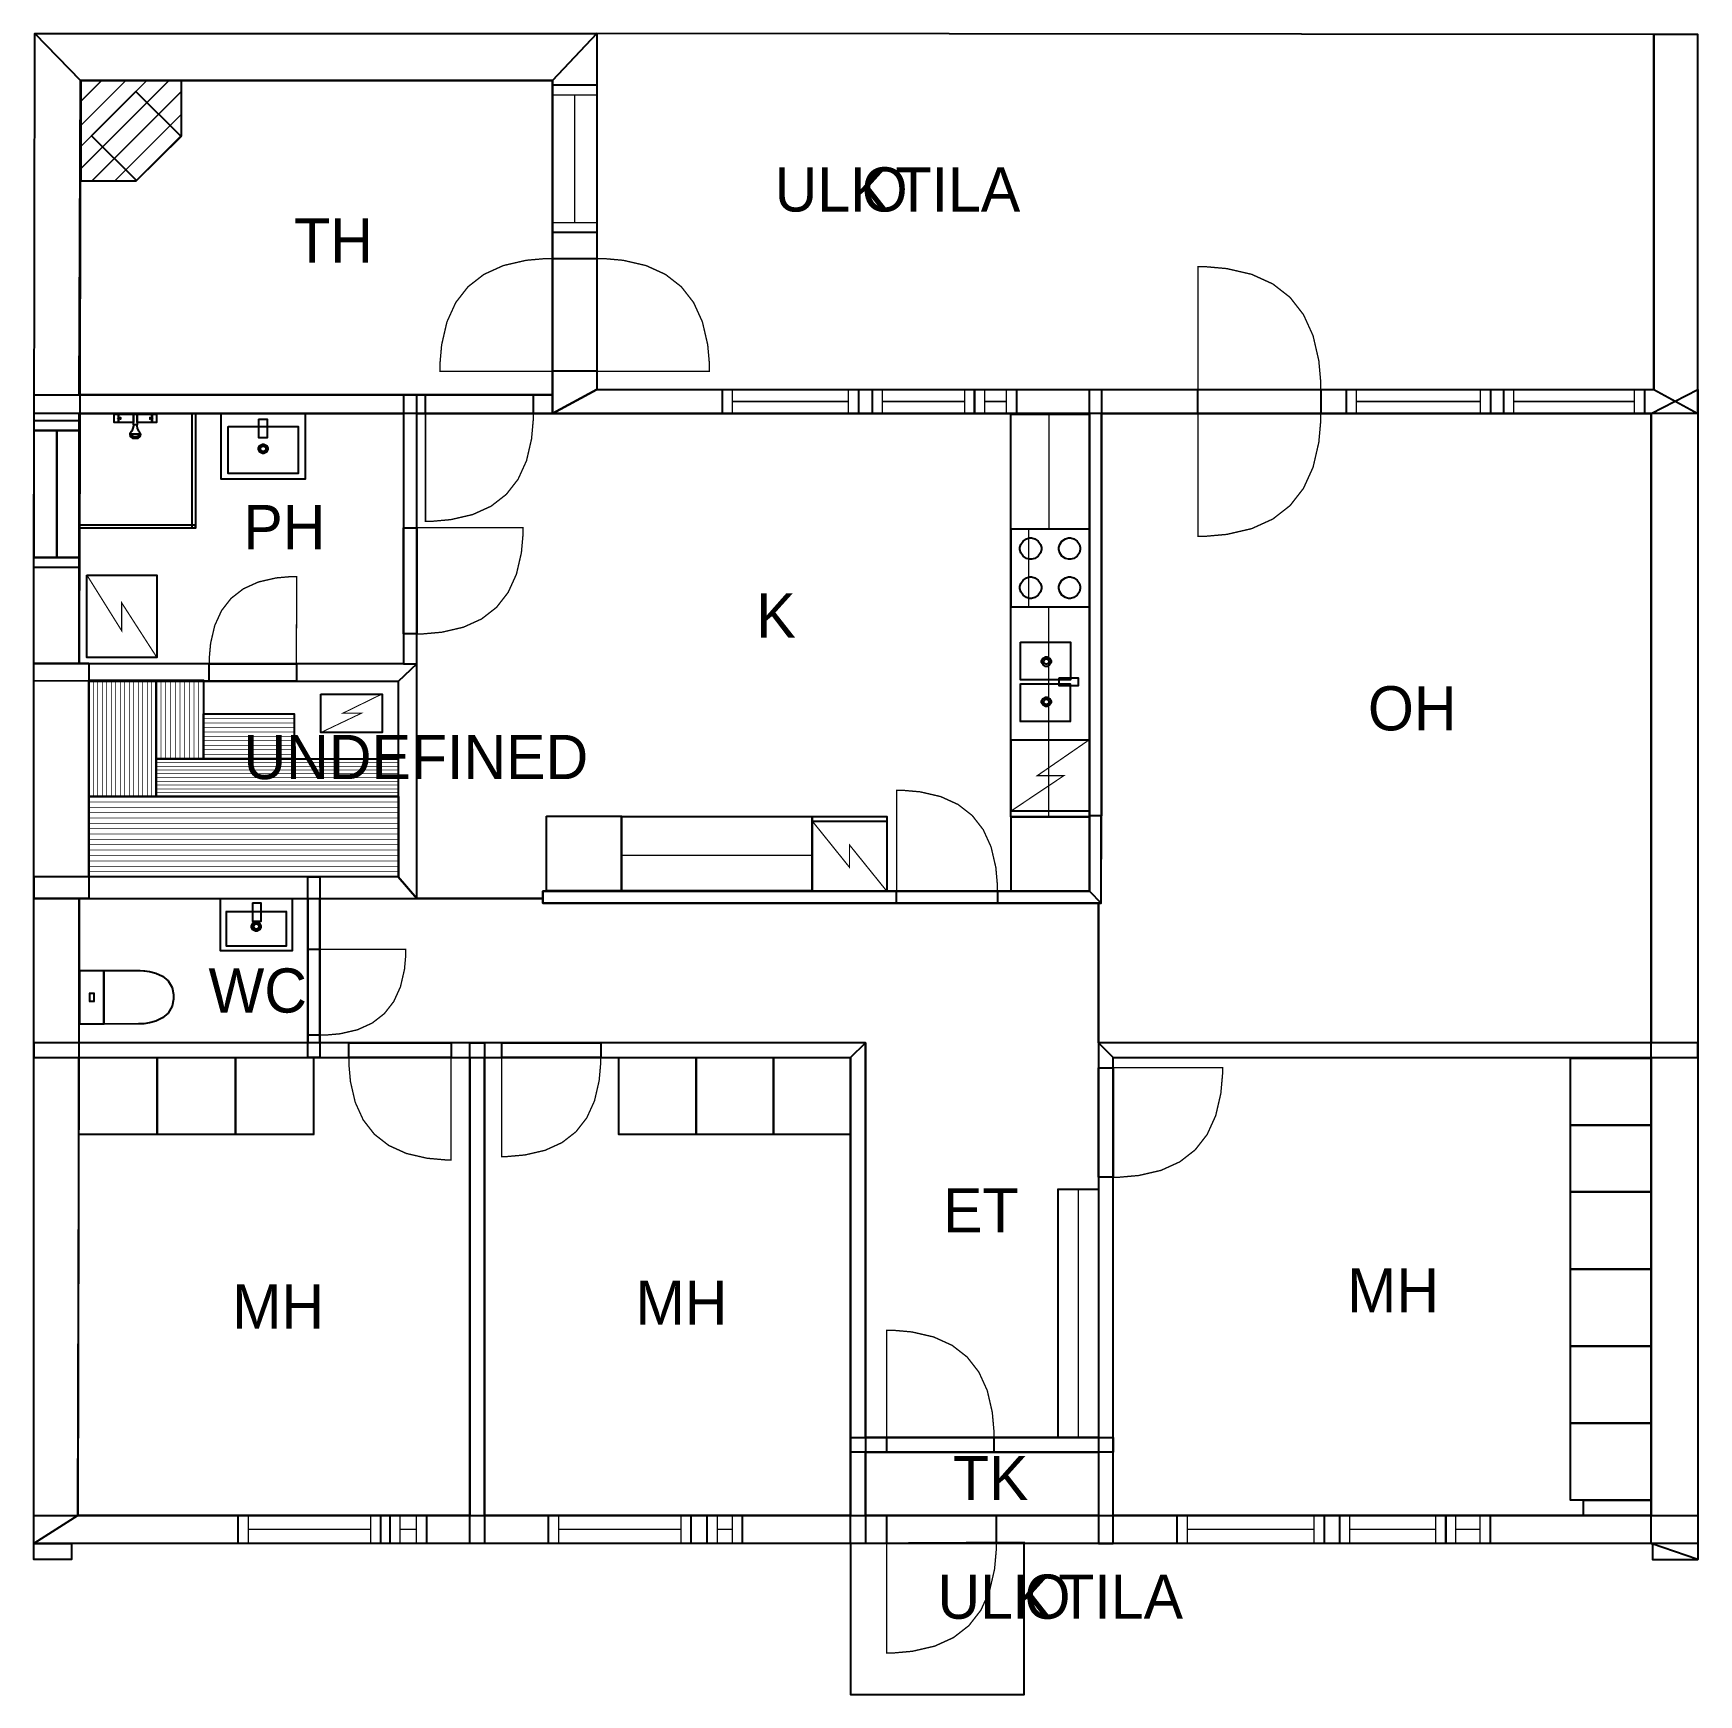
# Model space of a CAD drawing. Extents: x 1.6 to 14.5, y 0 to 12.9.
import ezdxf

# ---------------------------------------------------------------- set-up
doc = ezdxf.new("R2010")
doc.units = 0
doc.layers.get('0').update_dxf_attribs({"linetype": 'CONTINUOUS'})

msp = doc.modelspace()

# ---------------------------------------------------------------- texts
at = {"color": 0}
for s, p in [('ULK', (7.34426, 11.5378)), ('O', (8.02186, 11.5378)), ('TILA', (8.28418, 11.5378)), ('TH', (3.60629, 11.1401)), ('PH', (3.21153, 8.91181)), ('K', (7.20163, 8.22464)), ('OH', (11.9596, 7.5025)), ('UNDEFINED', (3.21244, 7.12368)), ('WC', (2.94051, 5.30743)), ('ET', (8.6544, 3.59757)), ('MH', (11.7978, 2.97511)), ('MH', (3.12444, 2.84968)), ('MH', (6.26229, 2.87968)), ('TK', (8.7311, 1.51544)), ('ULK', (8.61076, 0.59293)), ('O', (9.28838, 0.59293)), ('TILA', (9.55068, 0.59293))]:
    msp.add_text(s, height=0.34375, dxfattribs=at).set_placement(p)

# ---------------------------------------------------------------- linework, layer by layer
at = {"color": 0}
for points, const_width in [([(1.58117, 8.02219), (1.58979, 12.9214), (1.94336, 12.5569), (1.93533, 8.02154), (1.58117, 8.02219)], 0.00208), ([(1.58979, 12.9214), (5.96061, 12.9214), (5.61686, 12.5569), (1.94336, 12.5569), (1.58979, 12.9214)], 0.00208), ([(5.96061, 12.9214), (5.96061, 10.1542), (5.61686, 9.96669), (5.61686, 12.5569), (5.96061, 12.9214)], 0.00208), ([(14.1828, 10.1542), (14.1828, 12.9147), (5.96061, 12.9214), (5.96061, 10.1542), (14.1828, 10.1542)], 0.00208), ([(14.5265, 9.96669), (14.5265, 12.9147), (14.1828, 12.9147), (14.1828, 10.1542), (14.5265, 9.96669)], 0.00208), ([(2.729, 12.1239), (2.729, 12.5569), (1.94775, 12.5569), (1.94775, 11.7757), (2.37728, 11.7757), (2.729, 12.1239)], 0.01042), ([(2.37993, 11.7782), (2.02983, 12.1268), (2.37592, 12.4715), (2.72601, 12.1228), (2.37993, 11.7782)], 0.01042), ([(5.61686, 12.5222), (5.96061, 12.5222), (5.96061, 11.3742), (5.61686, 11.3742), (5.61686, 12.5222)], 0.01042), ([(5.61686, 12.5222), (5.96061, 12.5222), (5.96061, 11.3742), (5.61686, 11.3742), (5.61686, 12.5222)], 0.01042), ([(5.61686, 11.1723), (5.56549, 11.1723), (5.41135, 11.1586), (5.23324, 11.1175), (5.08257, 11.049), (4.95925, 10.9531), (4.86339, 10.8299), (4.79486, 10.6791), (4.75379, 10.501), (4.74013, 10.3469), (4.74013, 10.2955), (5.61686, 10.2955), (5.61686, 11.1723)], 0.01042), ([(5.61686, 11.1723), (5.96061, 11.1723), (5.96061, 10.2955), (5.61686, 10.2955), (5.61686, 11.1723)], 0.01042), ([(5.61686, 11.1723), (5.96061, 11.1723), (5.96061, 10.2955), (5.61686, 10.2955), (5.61686, 11.1723)], 0.01042), ([(5.96061, 11.1723), (6.01193, 11.1723), (6.16607, 11.1586), (6.34418, 11.1175), (6.4949, 11.049), (6.61817, 10.9531), (6.71408, 10.8299), (6.78256, 10.6791), (6.82368, 10.501), (6.8374, 10.3469), (6.8374, 10.2955), (5.96061, 10.2955), (5.96061, 11.1723)], 0.01042), ([(11.5926, 10.1542), (11.5926, 10.2102), (11.5776, 10.378), (11.5329, 10.5719), (11.4583, 10.7361), (11.3538, 10.8703), (11.2196, 10.9748), (11.0554, 11.0494), (10.8615, 11.0941), (10.6936, 11.1091), (10.6377, 11.1091), (10.6377, 10.1542), (11.5926, 10.1542)], 0.01042), ([(1.58458, 10.1125), (5.61686, 10.1125), (5.61686, 9.96669), (1.58458, 9.96669), (1.58458, 10.1125)], 0.00208), ([(4.56185, 8.01915), (4.56185, 10.1125), (4.45768, 10.1125), (4.45768, 8.01926), (4.56185, 8.01915)], 0.00208), ([(4.62825, 10.1125), (5.46647, 10.1125), (5.46647, 9.96669), (4.62825, 9.96669), (4.62825, 10.1125)], 0.01042), ([(4.62825, 10.1125), (5.46647, 10.1125), (5.46647, 9.96669), (4.62825, 9.96669), (4.62825, 10.1125)], 0.01042), ([(5.96061, 10.1542), (14.1828, 10.1542), (14.5265, 9.96669), (5.61686, 9.96669), (5.96061, 10.1542)], 0.00208), ([(6.93821, 10.1542), (7.99685, 10.1542), (7.99685, 9.96669), (6.93821, 9.96669), (6.93821, 10.1542)], 0.01042), ([(6.93821, 10.1542), (7.99685, 10.1542), (7.99685, 9.96669), (6.93821, 9.96669), (6.93821, 10.1542)], 0.01042), ([(8.10508, 10.1542), (8.90022, 10.1542), (8.90022, 9.96669), (8.10508, 9.96669), (8.10508, 10.1542)], 0.01042), ([(8.10508, 10.1542), (8.90022, 10.1542), (8.90022, 9.96669), (8.10508, 9.96669), (8.10508, 10.1542)], 0.01042), ([(8.90022, 10.1542), (9.22487, 10.1542), (9.22487, 9.96669), (8.90022, 9.96669), (8.90022, 10.1542)], 0.01042), ([(8.90022, 10.1542), (9.22487, 10.1542), (9.22487, 9.96669), (8.90022, 9.96669), (8.90022, 10.1542)], 0.01042), ([(9.79303, 10.1542), (9.88678, 10.1542), (9.88678, 6.83762), (9.79303, 6.83762), (9.79303, 10.1542)], 0.00208), ([(10.6377, 10.1542), (11.5926, 10.1542), (11.5926, 9.96669), (10.6377, 9.96669), (10.6377, 10.1542)], 0.01042), ([(10.6377, 10.1542), (11.5926, 10.1542), (11.5926, 9.96669), (10.6377, 9.96669), (10.6377, 10.1542)], 0.01042), ([(11.7919, 10.1542), (12.9128, 10.1542), (12.9128, 9.96669), (11.7919, 9.96669), (11.7919, 10.1542)], 0.01042), ([(11.7919, 10.1542), (12.9128, 10.1542), (12.9128, 9.96669), (11.7919, 9.96669), (11.7919, 10.1542)], 0.01042), ([(13.0163, 10.1542), (14.1114, 10.1542), (14.1114, 9.96669), (13.0163, 9.96669), (13.0163, 10.1542)], 0.01042), ([(13.0163, 10.1542), (14.1114, 10.1542), (14.1114, 9.96669), (13.0163, 9.96669), (13.0163, 10.1542)], 0.01042), ([(14.5265, 10.1542), (14.5265, 1.05333), (14.1619, 1.17833), (14.1619, 9.96669), (14.5265, 10.1542)], 0.00208), ([(1.58251, 8.76904), (1.58447, 9.91342), (1.93864, 9.91282), (1.93668, 8.76844), (1.58251, 8.76904)], 0.01042), ([(1.58251, 8.76904), (1.58447, 9.91342), (1.93864, 9.91282), (1.93668, 8.76844), (1.58251, 8.76904)], 0.01042), ([(2.20637, 9.96149), (2.23969, 9.96149), (2.23969, 9.89794), (2.20637, 9.89794), (2.20637, 9.96149)], 0.01042), ([(2.23969, 9.92919), (2.24289, 9.93044), (2.25256, 9.93431), (2.25532, 9.93544), (2.25532, 9.93544), (2.25532, 9.93403), (2.25532, 9.92974), (2.25532, 9.92546), (2.25532, 9.92399), (2.25532, 9.92399), (2.25293, 9.92464), (2.24294, 9.92806), (2.23969, 9.92919)], 0.01042), ([(2.23969, 9.96149), (2.35639, 9.96149), (2.35639, 9.89794), (2.23969, 9.89794), (2.23969, 9.96149)], 0.01042), ([(2.35639, 9.96149), (2.3845, 9.96149), (2.3845, 9.87815), (2.37744, 9.87815), (2.36165, 9.87815), (2.35639, 9.87815), (2.35639, 9.89899), (2.35639, 9.94586), (2.35639, 9.96149)], 0.01042), ([(2.3845, 9.96149), (2.50114, 9.96149), (2.50114, 9.89794), (2.3845, 9.89794), (2.3845, 9.96149)], 0.01042), ([(2.50011, 9.92919), (2.49685, 9.93044), (2.48719, 9.93431), (2.48449, 9.93544), (2.48449, 9.93544), (2.48449, 9.93403), (2.48449, 9.92974), (2.48449, 9.92546), (2.48449, 9.92399), (2.48449, 9.92399), (2.48682, 9.92464), (2.49681, 9.92806), (2.50011, 9.92919)], 0.01042), ([(2.50011, 9.96149), (2.53554, 9.96149), (2.53554, 9.89794), (2.50011, 9.89794), (2.50011, 9.96149)], 0.01042), ([(2.81218, 9.96669), (2.83822, 9.96669), (2.83822, 9.07465), (2.81218, 9.07465), (2.81218, 9.96669)], 0.01042), ([(2.81218, 9.96669), (2.83822, 9.96669), (2.83822, 9.07465), (2.81218, 9.07465), (2.81218, 9.96669)], 0.01042), ([(3.0389, 9.96653), (3.69211, 9.96653), (3.69211, 9.45622), (3.0389, 9.45622), (3.0389, 9.96653)], 0.01042), ([(3.09338, 9.8655), (3.63764, 9.8655), (3.63764, 9.50136), (3.09338, 9.50136), (3.09338, 9.8655)], 0.01042), ([(3.33285, 9.92404), (3.39535, 9.92404), (3.39535, 9.77821), (3.33285, 9.77821), (3.33285, 9.92404)], 0.01042), ([(5.46647, 9.96669), (5.46647, 9.91758), (5.45335, 9.77024), (5.41407, 9.59999), (5.34858, 9.45589), (5.25689, 9.338), (5.139, 9.24631), (4.99496, 9.18083), (4.82471, 9.14154), (4.67736, 9.12842), (4.62825, 9.12842), (4.62825, 9.96669), (5.46647, 9.96669)], 0.01042), ([(9.18257, 9.96164), (9.18257, 6.82964), (9.79258, 6.82964), (9.79258, 9.96164), (9.18257, 9.96164)], 0.01042), ([(9.79258, 9.96164), (9.79258, 6.82964), (9.47694, 6.82964), (9.47694, 8.45953), (9.32058, 8.45953), (9.32058, 9.07226), (9.47819, 9.07226), (9.47819, 9.96382), (9.79258, 9.96164)], 0.01042), ([(11.5926, 9.96669), (11.5926, 9.91075), (11.5776, 9.74289), (11.5329, 9.54893), (11.4583, 9.38482), (11.3538, 9.25054), (11.2196, 9.14611), (11.0554, 9.0715), (10.8615, 9.02675), (10.6936, 9.01178), (10.6377, 9.01178), (10.6377, 9.96669), (11.5926, 9.96669)], 0.01042), ([(3.40196, 9.69265), (3.40196, 9.68625), (3.39128, 9.66689), (3.3719, 9.65619), (3.3655, 9.65619), (3.35906, 9.65619), (3.33968, 9.66689), (3.32904, 9.68625), (3.32904, 9.69265), (3.32904, 9.69911), (3.33968, 9.71847), (3.35906, 9.72911), (3.3655, 9.72911), (3.3719, 9.72911), (3.39128, 9.71847), (3.40196, 9.69911), (3.40196, 9.69265)], 0.00833), ([(3.38633, 9.69265), (3.38633, 9.68901), (3.38021, 9.67796), (3.36914, 9.67182), (3.3655, 9.67182), (3.36182, 9.67182), (3.35075, 9.67796), (3.34467, 9.68901), (3.34467, 9.69265), (3.34467, 9.69635), (3.35075, 9.70742), (3.36182, 9.71349), (3.3655, 9.71349), (3.36914, 9.71349), (3.38021, 9.70742), (3.38633, 9.69635), (3.38633, 9.69265)], 0.00833), ([(1.93722, 9.10069), (1.93722, 9.07465), (2.83583, 9.07465), (2.83583, 9.10069), (1.93722, 9.10069)], 0.01042), ([(1.93722, 9.10069), (1.93722, 9.07465), (2.83583, 9.07465), (2.83583, 9.10069), (1.93722, 9.10069)], 0.01042), ([(4.45768, 9.07835), (4.56185, 9.07835), (4.56185, 8.25304), (4.45768, 8.25304), (4.45768, 9.07835)], 0.01042), ([(4.45768, 9.07835), (4.56185, 9.07835), (4.56185, 8.25304), (4.45768, 8.25304), (4.45768, 9.07835)], 0.01042), ([(4.56185, 8.25304), (4.61019, 8.25304), (4.75526, 8.26594), (4.9229, 8.30464), (5.06478, 8.36914), (5.18083, 8.45936), (5.27111, 8.57542), (5.33561, 8.71729), (5.37429, 8.88493), (5.38721, 9.03), (5.38721, 9.07835), (4.56185, 9.07835), (4.56185, 8.25304)], 0.01042), ([(9.18414, 9.0689), (9.18414, 8.46099), (9.79101, 8.46099), (9.79101, 9.0689), (9.18414, 9.0689)], 0.01042), ([(9.33567, 8.83296), (9.32753, 8.83296), (9.30322, 8.83951), (9.27675, 8.85736), (9.25885, 8.8839), (9.25233, 8.90821), (9.25233, 8.91629), (9.25233, 8.92443), (9.25885, 8.94879), (9.27675, 8.97526), (9.30322, 8.99311), (9.32753, 8.99963), (9.33567, 8.99963), (9.34375, 8.99963), (9.36806, 8.99311), (9.39458, 8.97526), (9.41243, 8.94879), (9.419, 8.92443), (9.419, 8.91629), (9.419, 8.90821), (9.41243, 8.8839), (9.39458, 8.85736), (9.36806, 8.83951), (9.34375, 8.83296), (9.33567, 8.83296)], 0.01042), ([(9.63867, 8.83296), (9.63053, 8.83296), (9.60622, 8.83951), (9.57975, 8.85736), (9.56185, 8.8839), (9.55533, 8.90821), (9.55533, 8.91629), (9.55533, 8.92443), (9.56185, 8.94879), (9.57975, 8.97526), (9.60622, 8.99311), (9.63053, 8.99963), (9.63867, 8.99963), (9.64675, 8.99963), (9.67111, 8.99311), (9.6976, 8.97526), (9.71544, 8.94879), (9.722, 8.92443), (9.722, 8.91629), (9.722, 8.90821), (9.71544, 8.8839), (9.6976, 8.85736), (9.67111, 8.83951), (9.64675, 8.83296), (9.63867, 8.83296)], 0.01042), ([(1.99371, 8.70958), (2.53819, 8.70958), (2.53819, 8.07036), (1.99371, 8.07036), (1.99371, 8.70958)], 0.00907), ([(2.94575, 8.02083), (2.94581, 8.0606), (2.95654, 8.1799), (2.98856, 8.31765), (3.04178, 8.43425), (3.1161, 8.52957), (3.21164, 8.60368), (3.32835, 8.65657), (3.46625, 8.68821), (3.58556, 8.69868), (3.62532, 8.69863), (3.62429, 8.02012), (2.94575, 8.02083)], 0.01042), ([(9.33567, 8.52946), (9.32753, 8.52946), (9.30322, 8.53603), (9.27675, 8.55388), (9.25885, 8.5804), (9.25233, 8.60471), (9.25233, 8.61279), (9.25233, 8.62093), (9.25885, 8.64524), (9.27675, 8.67171), (9.30322, 8.68961), (9.32753, 8.69612), (9.33567, 8.69612), (9.34375, 8.69612), (9.36806, 8.68961), (9.39458, 8.67171), (9.41243, 8.64524), (9.419, 8.62093), (9.419, 8.61279), (9.419, 8.60471), (9.41243, 8.5804), (9.39458, 8.55388), (9.36806, 8.53603), (9.34375, 8.52946), (9.33567, 8.52946)], 0.01042), ([(9.63867, 8.52946), (9.63053, 8.52946), (9.60622, 8.53603), (9.57975, 8.55388), (9.56185, 8.5804), (9.55533, 8.60471), (9.55533, 8.61279), (9.55533, 8.62093), (9.56185, 8.64524), (9.57975, 8.67171), (9.60622, 8.68961), (9.63053, 8.69612), (9.63867, 8.69612), (9.64675, 8.69612), (9.67111, 8.68961), (9.6976, 8.67171), (9.71544, 8.64524), (9.722, 8.62093), (9.722, 8.61279), (9.722, 8.60471), (9.71544, 8.5804), (9.6976, 8.55388), (9.67111, 8.53603), (9.64675, 8.52946), (9.63867, 8.52946)], 0.01042), ([(9.2576, 8.18815), (9.2576, 7.89512), (9.64518, 7.89512), (9.64518, 8.18815), (9.2576, 8.18815)], 0.01042), ([(9.45779, 8.00054), (9.45133, 8.00054), (9.43197, 8.01124), (9.42133, 8.0306), (9.42133, 8.037), (9.42133, 8.04346), (9.43197, 8.06282), (9.45133, 8.07346), (9.45779, 8.07346), (9.46419, 8.07346), (9.48356, 8.06282), (9.49425, 8.04346), (9.49425, 8.037), (9.49425, 8.0306), (9.48356, 8.01124), (9.46419, 8.00054), (9.45779, 8.00054)], 0.00833), ([(9.45779, 8.01617), (9.4541, 8.01617), (9.44303, 8.02229), (9.43696, 8.03336), (9.43696, 8.037), (9.43696, 8.04069), (9.44303, 8.05176), (9.4541, 8.05783), (9.45779, 8.05783), (9.46143, 8.05783), (9.4725, 8.05176), (9.47863, 8.04069), (9.47863, 8.037), (9.47863, 8.03336), (9.4725, 8.02229), (9.46143, 8.01617), (9.45779, 8.01617)], 0.00833), ([(1.58117, 8.02219), (4.56185, 8.01915), (4.41601, 7.88385), (1.58106, 7.88678), (1.58117, 8.02219)], 0.00208), ([(1.58117, 8.02219), (2.00825, 8.02219), (2.00825, 6.19596), (1.58117, 6.19596), (1.58117, 8.02219)], 0.00208), ([(2.94575, 8.02083), (3.62429, 8.02012), (3.62408, 7.88471), (2.94564, 7.88542), (2.94575, 8.02083)], 0.01042), ([(2.94575, 8.02083), (3.62429, 8.02012), (3.62408, 7.88471), (2.94564, 7.88542), (2.94575, 8.02083)], 0.01042), ([(4.56185, 6.19596), (4.56185, 8.01915), (4.41601, 7.88385), (4.41601, 6.36263), (4.56185, 6.19596)], 0.00208), ([(9.55875, 7.91054), (9.55875, 7.84804), (9.70458, 7.84804), (9.70458, 7.91054), (9.55875, 7.91054)], 0.01042), ([(2.00825, 7.89214), (2.00825, 6.98763), (2.53386, 6.98763), (2.53386, 7.89214), (2.00825, 7.89214)], 0.01042), ([(2.53401, 7.89242), (2.53401, 7.28201), (2.90158, 7.28201), (2.90158, 7.89242), (2.53401, 7.89242)], 0.01042), ([(3.81342, 7.785), (4.28988, 7.785), (4.28988, 7.4854), (3.81342, 7.4854), (3.81342, 7.785)], 0.00794), ([(9.25672, 7.86426), (9.25672, 7.57112), (9.64415, 7.57112), (9.64415, 7.86426), (9.25672, 7.86426)], 0.01042), ([(9.45779, 7.6869), (9.45133, 7.6869), (9.43197, 7.6976), (9.42133, 7.71696), (9.42133, 7.72336), (9.42133, 7.72982), (9.43197, 7.74918), (9.45133, 7.75982), (9.45779, 7.75982), (9.46419, 7.75982), (9.48356, 7.74918), (9.49425, 7.72982), (9.49425, 7.72336), (9.49425, 7.71696), (9.48356, 7.6976), (9.46419, 7.6869), (9.45779, 7.6869)], 0.00833), ([(9.45779, 7.70253), (9.4541, 7.70253), (9.44303, 7.70865), (9.43696, 7.71972), (9.43696, 7.72336), (9.43696, 7.72706), (9.44303, 7.73813), (9.4541, 7.74419), (9.45779, 7.74419), (9.46143, 7.74419), (9.4725, 7.73813), (9.47863, 7.72706), (9.47863, 7.72336), (9.47863, 7.71972), (9.4725, 7.70865), (9.46143, 7.70253), (9.45779, 7.70253)], 0.00833), ([(2.90153, 7.63043), (3.60585, 7.63043), (3.60585, 7.28217), (2.90153, 7.28217), (2.90153, 7.63043)], 0.01042), ([(9.18326, 7.42817), (9.18326, 6.87424), (9.79015, 6.87424), (9.79015, 7.42817), (9.18326, 7.42817)], 0.00923), ([(2.53386, 7.28201), (4.41635, 7.28201), (4.41635, 6.98926), (2.53386, 6.98926), (2.53386, 7.28201)], 0.01042), ([(9.07731, 6.25217), (9.07731, 6.29818), (9.06506, 6.43604), (9.02826, 6.59538), (8.96696, 6.73019), (8.88118, 6.8405), (8.77089, 6.92626), (8.63607, 6.98757), (8.47672, 7.02436), (8.33886, 7.03657), (8.29292, 7.03657), (8.29292, 6.25217), (9.07731, 6.25217)], 0.01042), ([(2.00825, 6.98763), (4.41824, 6.98763), (4.41824, 6.36263), (2.00825, 6.36263), (2.00825, 6.98763)], 0.01042), ([(5.57004, 6.8341), (6.15283, 6.8341), (6.15283, 6.25375), (5.57004, 6.25375), (5.57004, 6.8341)], 0.01042), ([(6.15283, 6.83274), (7.63687, 6.83274), (7.63687, 6.25342), (6.15283, 6.25342), (6.15283, 6.83274)], 0.01042), ([(7.63687, 6.8329), (8.2161, 6.8329), (8.2161, 6.25288), (7.63687, 6.25288), (7.63687, 6.8329)], 0.00965), ([(7.63687, 6.8329), (8.2161, 6.8329), (8.2161, 6.79422), (7.63687, 6.79422), (7.63687, 6.8329)], 0.00965), ([(9.18326, 6.82964), (9.18326, 6.25211), (9.79194, 6.25211), (9.79194, 6.82964), (9.18326, 6.82964)], 0.01042), ([(9.88542, 6.15842), (9.88542, 6.83762), (9.79303, 6.83762), (9.79303, 6.25217), (9.88542, 6.15842)], 0.00208), ([(6.15283, 6.53039), (7.63471, 6.53039), (7.63471, 6.25472), (6.15283, 6.25472), (6.15283, 6.53039)], 0.01042), ([(1.58117, 6.19596), (4.56185, 6.19596), (4.41601, 6.36263), (1.58117, 6.36263), (1.58117, 6.19596)], 0.00208), ([(3.71322, 6.36263), (3.80697, 6.36263), (3.80697, 4.95751), (3.71322, 4.95751), (3.71322, 6.36263)], 0.00208), ([(9.88542, 6.15842), (5.54199, 6.15842), (5.54199, 6.25217), (9.79303, 6.25217), (9.88542, 6.15842)], 0.00208), ([(8.29292, 6.25217), (9.07731, 6.25217), (9.07731, 6.15842), (8.29292, 6.15842), (8.29292, 6.25217)], 0.01042), ([(8.29292, 6.25217), (9.07731, 6.25217), (9.07731, 6.15842), (8.29292, 6.15842), (8.29292, 6.25217)], 0.01042), ([(1.58117, 1.17833), (1.58117, 6.19596), (1.93533, 6.19596), (1.92492, 1.39708), (1.58117, 1.17833)], 0.00208), ([(3.03239, 6.19499), (3.59136, 6.19499), (3.59136, 5.78874), (3.03239, 5.78874), (3.03239, 6.19499)], 0.01042), ([(3.07894, 6.09397), (3.54482, 6.09397), (3.54482, 5.82471), (3.07894, 5.82471), (3.07894, 6.09397)], 0.01042), ([(3.28396, 6.16114), (3.34646, 6.16114), (3.34646, 6.01531), (3.28396, 6.01531), (3.28396, 6.16114)], 0.01042), ([(3.34836, 5.977), (3.34836, 5.9706), (3.33768, 5.95122), (3.31831, 5.94054), (3.3119, 5.94054), (3.30544, 5.94054), (3.28608, 5.95122), (3.27544, 5.9706), (3.27544, 5.977), (3.27544, 5.98346), (3.28608, 6.00282), (3.30544, 6.01346), (3.3119, 6.01346), (3.31831, 6.01346), (3.33768, 6.00282), (3.34836, 5.98346), (3.34836, 5.977)], 0.00833), ([(3.33274, 5.977), (3.33274, 5.97336), (3.32661, 5.96229), (3.31554, 5.95617), (3.3119, 5.95617), (3.30821, 5.95617), (3.29715, 5.96229), (3.29107, 5.97336), (3.29107, 5.977), (3.29107, 5.98068), (3.29715, 5.99175), (3.30821, 5.99783), (3.3119, 5.99783), (3.31554, 5.99783), (3.32661, 5.99175), (3.33274, 5.98068), (3.33274, 5.977)], 0.00833), ([(3.71322, 5.8004), (3.80697, 5.8004), (3.80697, 5.13217), (3.71322, 5.13217), (3.71322, 5.8004)], 0.01042), ([(3.71322, 5.8004), (3.80697, 5.8004), (3.80697, 5.13217), (3.71322, 5.13217), (3.71322, 5.8004)], 0.01042), ([(3.80697, 5.13217), (3.84608, 5.13217), (3.96354, 5.14264), (4.09928, 5.17393), (4.21414, 5.22618), (4.30811, 5.29926), (4.38118, 5.39324), (4.43343, 5.50808), (4.46474, 5.64382), (4.47521, 5.76129), (4.47521, 5.8004), (3.80697, 5.8004), (3.80697, 5.13217)], 0.01042), ([(1.93886, 5.63488), (1.93886, 5.21832), (2.12614, 5.21832), (2.12614, 5.63488), (1.93886, 5.63488)], 0.01042), ([(2.39447, 5.63488), (2.39447, 5.63488), (2.40619, 5.63499), (2.43718, 5.63336), (2.48101, 5.62722), (2.53125, 5.61376), (2.58143, 5.59022), (2.62528, 5.55376), (2.65625, 5.50163), (2.66803, 5.44857), (2.66803, 5.43088), (2.66803, 5.4126), (2.65625, 5.35775), (2.62528, 5.30365), (2.58143, 5.26585), (2.53125, 5.24143), (2.48101, 5.22743), (2.43718, 5.22103), (2.40619, 5.21929), (2.39447, 5.21935), (2.39447, 5.21935), (2.12614, 5.21832), (2.12614, 5.63488), (2.39447, 5.63488)], 0.01042), ([(2.01671, 5.45969), (2.01671, 5.3935), (2.04829, 5.3935), (2.04829, 5.45969), (2.01671, 5.45969)], 0.01042), ([(1.58117, 4.95751), (7.93571, 4.95751), (8.05029, 5.0721), (1.58117, 5.0721), (1.58117, 4.95751)], 0.00208), ([(4.0319, 5.0721), (4.82731, 5.0721), (4.82731, 4.95751), (4.0319, 4.95751), (4.0319, 5.0721)], 0.01042), ([(4.0319, 5.0721), (4.82731, 5.0721), (4.82731, 4.95751), (4.0319, 4.95751), (4.0319, 5.0721)], 0.01042), ([(4.9719, 5.0721), (5.08649, 5.0721), (5.08649, 1.17833), (4.9719, 1.17833), (4.9719, 5.0721)], 0.00208), ([(5.22168, 5.0721), (5.99104, 5.0721), (5.99104, 4.95751), (5.22168, 4.95751), (5.22168, 5.0721)], 0.01042), ([(5.22168, 5.0721), (5.99104, 5.0721), (5.99104, 4.95751), (5.22168, 4.95751), (5.22168, 5.0721)], 0.01042), ([(8.05029, 5.0721), (8.05029, 1.17833), (7.93571, 1.17833), (7.93571, 4.95751), (8.05029, 5.0721)], 0.00208), ([(9.97792, 4.95751), (14.5265, 4.95751), (14.5265, 5.0721), (9.86333, 5.0721), (9.97792, 4.95751)], 0.00208), ([(9.86333, 5.0721), (9.86333, 1.17833), (9.97792, 1.17833), (9.97792, 4.95751), (9.86333, 5.0721)], 0.00208), ([(1.93197, 4.95747), (2.54053, 4.95747), (2.54053, 4.35851), (1.93197, 4.35851), (1.93197, 4.95747)], 0.01042), ([(2.54047, 4.95747), (3.14903, 4.95747), (3.14903, 4.35851), (2.54047, 4.35851), (2.54047, 4.95747)], 0.01042), ([(3.14899, 4.95747), (3.75754, 4.95747), (3.75754, 4.35851), (3.14899, 4.35851), (3.14899, 4.95747)], 0.01042), ([(4.0319, 4.95751), (4.0319, 4.91092), (4.04432, 4.77111), (4.0816, 4.60954), (4.14372, 4.47282), (4.23074, 4.361), (4.34256, 4.27399), (4.47928, 4.21186), (4.64085, 4.17458), (4.78065, 4.16211), (4.82731, 4.16211), (4.82731, 4.95751), (4.0319, 4.95751)], 0.01042), ([(5.99104, 4.95751), (5.99104, 4.91249), (5.979, 4.77724), (5.94293, 4.62093), (5.88282, 4.48872), (5.79867, 4.38053), (5.69049, 4.29639), (5.55826, 4.23628), (5.40196, 4.20019), (5.26671, 4.18815), (5.22168, 4.18815), (5.22168, 4.95751), (5.99104, 4.95751)], 0.01042), ([(6.13271, 4.95747), (6.73378, 4.95747), (6.73378, 4.35851), (6.13271, 4.35851), (6.13271, 4.95747)], 0.01042), ([(6.73367, 4.95747), (7.33475, 4.95747), (7.33475, 4.35851), (6.73367, 4.35851), (6.73367, 4.95747)], 0.01042), ([(7.33469, 4.95747), (7.93571, 4.95747), (7.93571, 4.35851), (7.33469, 4.35851), (7.33469, 4.95747)], 0.01042), ([(13.5354, 4.9535), (13.5354, 4.433), (14.1604, 4.433), (14.1604, 4.9535), (13.5354, 4.9535)], 0.01042), ([(9.86333, 4.87793), (9.97792, 4.87793), (9.97792, 4.02718), (9.86333, 4.02718), (9.86333, 4.87793)], 0.01042), ([(9.86333, 4.87793), (9.97792, 4.87793), (9.97792, 4.02718), (9.86333, 4.02718), (9.86333, 4.87793)], 0.01042), ([(9.97792, 4.02718), (10.0277, 4.02718), (10.1773, 4.04053), (10.3501, 4.0804), (10.4963, 4.14686), (10.6159, 4.2399), (10.709, 4.35954), (10.7754, 4.50575), (10.8153, 4.67854), (10.8287, 4.82813), (10.8287, 4.87793), (9.97792, 4.87793), (9.97792, 4.02718)], 0.01042), ([(13.5354, 4.433), (13.5354, 3.91249), (14.1604, 3.91249), (14.1604, 4.433), (13.5354, 4.433)], 0.01042), ([(9.54975, 3.93494), (9.54975, 2.00304), (9.86322, 2.00304), (9.86322, 3.93494), (9.54975, 3.93494)], 0.01042), ([(13.5346, 3.91249), (13.5346, 3.31321), (14.1596, 3.31321), (14.1596, 3.91249), (13.5346, 3.91249)], 0.01042), ([(13.5346, 3.31321), (13.5346, 2.71392), (14.1596, 2.71392), (14.1596, 3.31321), (13.5346, 3.31321)], 0.01042), ([(9.05051, 2.00304), (9.05051, 2.05192), (9.03743, 2.19846), (8.99838, 2.36783), (8.93326, 2.51112), (8.84207, 2.62836), (8.72483, 2.71957), (8.58154, 2.78467), (8.41217, 2.82374), (8.26563, 2.83675), (8.21679, 2.83675), (8.21679, 2.00304), (9.05051, 2.00304)], 0.01042), ([(13.5346, 2.71397), (13.5346, 2.11469), (14.1596, 2.11469), (14.1596, 2.71397), (13.5346, 2.71397)], 0.01042), ([(13.5346, 2.11469), (13.5346, 1.51546), (14.1596, 1.51546), (14.1596, 2.11469), (13.5346, 2.11469)], 0.01042), ([(7.93571, 2.00304), (9.97792, 2.00304), (9.97792, 1.88846), (7.93571, 1.88846), (7.93571, 2.00304)], 0.00208), ([(8.21679, 2.00304), (9.05051, 2.00304), (9.05051, 1.88846), (8.21679, 1.88846), (8.21679, 2.00304)], 0.01042), ([(8.21679, 2.00304), (9.05051, 2.00304), (9.05051, 1.88846), (8.21679, 1.88846), (8.21679, 2.00304)], 0.01042), ([(13.6369, 1.51546), (13.6369, 1.39279), (14.1612, 1.39279), (14.1612, 1.51546), (13.6369, 1.51546)], 0.01227), ([(1.58117, 1.39708), (14.5265, 1.39708), (14.5265, 1.17833), (1.58117, 1.17833), (1.58117, 1.39708)], 0.00208), ([(3.17188, 1.39708), (4.27935, 1.39708), (4.27935, 1.17833), (3.17188, 1.17833), (3.17188, 1.39708)], 0.01042), ([(3.17188, 1.39708), (4.27935, 1.39708), (4.27935, 1.17833), (3.17188, 1.17833), (3.17188, 1.39708)], 0.01042), ([(4.35221, 1.39708), (4.63585, 1.39708), (4.63585, 1.17833), (4.35221, 1.17833), (4.35221, 1.39708)], 0.01042), ([(4.35221, 1.39708), (4.63585, 1.39708), (4.63585, 1.17833), (4.35221, 1.17833), (4.35221, 1.39708)], 0.01042), ([(5.58615, 1.39708), (6.69363, 1.39708), (6.69363, 1.17833), (5.58615, 1.17833), (5.58615, 1.39708)], 0.01042), ([(5.58615, 1.39708), (6.69363, 1.39708), (6.69363, 1.17833), (5.58615, 1.17833), (5.58615, 1.39708)], 0.01042), ([(6.8201, 1.39708), (7.09218, 1.39708), (7.09218, 1.17833), (6.8201, 1.17833), (6.8201, 1.39708)], 0.01042), ([(6.8201, 1.39708), (7.09218, 1.39708), (7.09218, 1.17833), (6.8201, 1.17833), (6.8201, 1.39708)], 0.01042), ([(8.21679, 1.39708), (9.06842, 1.39708), (9.06842, 1.17833), (8.21679, 1.17833), (8.21679, 1.39708)], 0.01042), ([(8.21679, 1.39708), (9.06842, 1.39708), (9.06842, 1.17833), (8.21679, 1.17833), (8.21679, 1.39708)], 0.01042), ([(10.476, 1.39708), (11.618, 1.39708), (11.618, 1.17833), (10.476, 1.17833), (10.476, 1.39708)], 0.01042), ([(10.476, 1.39708), (11.618, 1.39708), (11.618, 1.17833), (10.476, 1.17833), (10.476, 1.39708)], 0.01042), ([(11.7406, 1.39708), (12.5646, 1.39708), (12.5646, 1.17833), (11.7406, 1.17833), (11.7406, 1.39708)], 0.01042), ([(11.7406, 1.39708), (12.5646, 1.39708), (12.5646, 1.17833), (11.7406, 1.17833), (11.7406, 1.39708)], 0.01042), ([(12.5646, 1.39708), (12.9095, 1.39708), (12.9095, 1.17833), (12.5646, 1.17833), (12.5646, 1.39708)], 0.01042), ([(12.5646, 1.39708), (12.9095, 1.39708), (12.9095, 1.17833), (12.5646, 1.17833), (12.5646, 1.39708)], 0.01042), ([(1.58117, 1.17833), (1.87364, 1.17833), (1.87364, 1.05333), (1.58117, 1.05333), (1.58117, 1.17833)], 0.00208), ([(7.93571, 1.17833), (7.93571, 0.00342), (9.28429, 0.00342), (9.28429, 1.18647), (7.93571, 1.17833)], 0.00208), ([(9.06842, 1.17833), (9.06842, 1.12847), (9.05507, 0.97873), (9.01514, 0.80577), (8.94863, 0.6594), (8.85547, 0.53961), (8.73574, 0.44645), (8.58936, 0.37994), (8.41639, 0.34001), (8.26665, 0.32666), (8.21679, 0.32666), (8.21679, 1.17833), (9.06842, 1.17833)], 0.01042), ([(14.1619, 1.17833), (14.1731, 1.17833), (14.1731, 1.05333), (14.5265, 1.05333), (14.1619, 1.17833)], 0.00208)]:
    msp.add_lwpolyline(points, close=True, dxfattribs=dict(at, const_width=const_width))
for points in [[(1.58117, 8.02219), (1.58979, 12.9214), (1.94336, 12.5569), (1.93533, 8.02154), (1.58117, 8.02219)], [(1.58979, 12.9214), (5.96061, 12.9214), (5.61686, 12.5569), (1.94336, 12.5569), (1.58979, 12.9214)], [(5.96061, 12.9214), (5.96061, 10.1542), (5.61686, 9.96669), (5.61686, 12.5569), (5.96061, 12.9214)], [(14.5265, 9.96669), (14.5265, 12.9147), (14.1828, 12.9147), (14.1828, 10.1542), (14.5265, 9.96669)], [(1.58458, 10.1125), (5.61686, 10.1125), (5.61686, 9.96669), (1.58458, 9.96669), (1.58458, 10.1125)], [(4.56185, 8.01915), (4.56185, 10.1125), (4.45768, 10.1125), (4.45768, 8.01926), (4.56185, 8.01915)], [(5.96061, 10.1542), (14.1828, 10.1542), (14.5265, 9.96669), (5.61686, 9.96669), (5.96061, 10.1542)], [(9.79303, 10.1542), (9.88678, 10.1542), (9.88678, 6.83762), (9.79303, 6.83762), (9.79303, 10.1542)], [(14.5265, 10.1542), (14.5265, 1.05333), (14.1619, 1.17833), (14.1619, 9.96669), (14.5265, 10.1542)], [(1.58117, 8.02219), (4.56185, 8.01915), (4.41601, 7.88385), (1.58106, 7.88678), (1.58117, 8.02219)], [(1.58117, 8.02219), (2.00825, 8.02219), (2.00825, 6.19596), (1.58117, 6.19596), (1.58117, 8.02219)], [(4.56185, 6.19596), (4.56185, 8.01915), (4.41601, 7.88385), (4.41601, 6.36263), (4.56185, 6.19596)], [(9.88542, 6.15842), (9.88542, 6.83762), (9.79303, 6.83762), (9.79303, 6.25217), (9.88542, 6.15842)], [(1.58117, 6.19596), (4.56185, 6.19596), (4.41601, 6.36263), (1.58117, 6.36263), (1.58117, 6.19596)], [(3.71322, 6.36263), (3.80697, 6.36263), (3.80697, 4.95751), (3.71322, 4.95751), (3.71322, 6.36263)], [(9.88542, 6.15842), (5.54199, 6.15842), (5.54199, 6.25217), (9.79303, 6.25217), (9.88542, 6.15842)], [(1.58117, 1.17833), (1.58117, 6.19596), (1.93533, 6.19596), (1.92492, 1.39708), (1.58117, 1.17833)], [(1.58117, 4.95751), (7.93571, 4.95751), (8.05029, 5.0721), (1.58117, 5.0721), (1.58117, 4.95751)], [(4.9719, 5.0721), (5.08649, 5.0721), (5.08649, 1.17833), (4.9719, 1.17833), (4.9719, 5.0721)], [(8.05029, 5.0721), (8.05029, 1.17833), (7.93571, 1.17833), (7.93571, 4.95751), (8.05029, 5.0721)], [(9.97792, 4.95751), (14.5265, 4.95751), (14.5265, 5.0721), (9.86333, 5.0721), (9.97792, 4.95751)], [(9.86333, 5.0721), (9.86333, 1.17833), (9.97792, 1.17833), (9.97792, 4.95751), (9.86333, 5.0721)], [(7.93571, 2.00304), (9.97792, 2.00304), (9.97792, 1.88846), (7.93571, 1.88846), (7.93571, 2.00304)], [(1.58117, 1.39708), (14.5265, 1.39708), (14.5265, 1.17833), (1.58117, 1.17833), (1.58117, 1.39708)], [(1.58117, 1.17833), (1.87364, 1.17833), (1.87364, 1.05333), (1.58117, 1.05333), (1.58117, 1.17833)], [(14.1619, 1.17833), (14.1731, 1.17833), (14.1731, 1.05333), (14.5265, 1.05333), (14.1619, 1.17833)]]:
    msp.add_lwpolyline(points, close=True, dxfattribs=at)
at = {"color": 7}
for points in [[(14.1828, 10.1542), (14.1828, 12.9147), (5.96061, 12.9214), (5.96061, 10.1542), (14.1828, 10.1542)], [(5.61686, 10.1125), (1.93533, 10.1125), (1.94336, 12.5569), (5.61686, 12.5569), (5.61686, 10.1125)], [(2.729, 12.1239), (2.729, 12.5569), (1.94775, 12.5569), (1.94775, 11.7757), (2.37728, 11.7757), (2.729, 12.1239)], [(2.37993, 11.7782), (2.02983, 12.1268), (2.37592, 12.4715), (2.72601, 12.1228), (2.37993, 11.7782)], [(5.61686, 12.5222), (5.96061, 12.5222), (5.96061, 11.3742), (5.61686, 11.3742), (5.61686, 12.5222)], [(5.61686, 12.5222), (5.96061, 12.5222), (5.96061, 11.3742), (5.61686, 11.3742), (5.61686, 12.5222)], [(5.61686, 11.1723), (5.96061, 11.1723), (5.96061, 10.2955), (5.61686, 10.2955), (5.61686, 11.1723)], [(5.61686, 11.1723), (5.96061, 11.1723), (5.96061, 10.2955), (5.61686, 10.2955), (5.61686, 11.1723)], [(4.62825, 10.1125), (5.46647, 10.1125), (5.46647, 9.96669), (4.62825, 9.96669), (4.62825, 10.1125)], [(4.62825, 10.1125), (5.46647, 10.1125), (5.46647, 9.96669), (4.62825, 9.96669), (4.62825, 10.1125)], [(6.93821, 10.1542), (7.99685, 10.1542), (7.99685, 9.96669), (6.93821, 9.96669), (6.93821, 10.1542)], [(6.93821, 10.1542), (7.99685, 10.1542), (7.99685, 9.96669), (6.93821, 9.96669), (6.93821, 10.1542)], [(8.10508, 10.1542), (8.90022, 10.1542), (8.90022, 9.96669), (8.10508, 9.96669), (8.10508, 10.1542)], [(8.10508, 10.1542), (8.90022, 10.1542), (8.90022, 9.96669), (8.10508, 9.96669), (8.10508, 10.1542)], [(8.90022, 10.1542), (9.22487, 10.1542), (9.22487, 9.96669), (8.90022, 9.96669), (8.90022, 10.1542)], [(8.90022, 10.1542), (9.22487, 10.1542), (9.22487, 9.96669), (8.90022, 9.96669), (8.90022, 10.1542)], [(10.6377, 10.1542), (11.5926, 10.1542), (11.5926, 9.96669), (10.6377, 9.96669), (10.6377, 10.1542)], [(10.6377, 10.1542), (11.5926, 10.1542), (11.5926, 9.96669), (10.6377, 9.96669), (10.6377, 10.1542)], [(11.7919, 10.1542), (12.9128, 10.1542), (12.9128, 9.96669), (11.7919, 9.96669), (11.7919, 10.1542)], [(11.7919, 10.1542), (12.9128, 10.1542), (12.9128, 9.96669), (11.7919, 9.96669), (11.7919, 10.1542)], [(13.0163, 10.1542), (14.1114, 10.1542), (14.1114, 9.96669), (13.0163, 9.96669), (13.0163, 10.1542)], [(13.0163, 10.1542), (14.1114, 10.1542), (14.1114, 9.96669), (13.0163, 9.96669), (13.0163, 10.1542)], [(1.58251, 8.76904), (1.58447, 9.91342), (1.93864, 9.91282), (1.93668, 8.76844), (1.58251, 8.76904)], [(1.58251, 8.76904), (1.58447, 9.91342), (1.93864, 9.91282), (1.93668, 8.76844), (1.58251, 8.76904)], [(1.93533, 8.02219), (1.93533, 9.96669), (4.45768, 9.96669), (4.45768, 8.02083), (2.00825, 8.02154), (1.93533, 8.02219)], [(2.20637, 9.96149), (2.23969, 9.96149), (2.23969, 9.89794), (2.20637, 9.89794), (2.20637, 9.96149)], [(2.23969, 9.96149), (2.35639, 9.96149), (2.35639, 9.89794), (2.23969, 9.89794), (2.23969, 9.96149)], [(2.23969, 9.92919), (2.24289, 9.93044), (2.25256, 9.93431), (2.25532, 9.93544), (2.25532, 9.93544), (2.25532, 9.93403), (2.25532, 9.92974), (2.25532, 9.92546), (2.25532, 9.92399), (2.25532, 9.92399), (2.25293, 9.92464), (2.24294, 9.92806), (2.23969, 9.92919)], [(2.35639, 9.87815), (2.35639, 9.87185), (2.35271, 9.85292), (2.34278, 9.83051), (2.33968, 9.82607), (2.33865, 9.82454), (2.32844, 9.80994), (2.32824, 9.80838), (2.32769, 9.80556), (2.33188, 9.78901), (2.34853, 9.7761), (2.35428, 9.77507), (2.35558, 9.77479), (2.36708, 9.77399), (2.37093, 9.77399), (2.3699, 9.77399), (2.37403, 9.77399), (2.38525, 9.77479), (2.38656, 9.77507), (2.39225, 9.7761), (2.40896, 9.78901), (2.41308, 9.80556), (2.4126, 9.80838), (2.41233, 9.80994), (2.40218, 9.82454), (2.40115, 9.82607), (2.398, 9.83051), (2.38813, 9.85292), (2.3845, 9.87185), (2.3845, 9.87815)], [(2.35639, 9.96149), (2.3845, 9.96149), (2.3845, 9.87815), (2.37744, 9.87815), (2.36165, 9.87815), (2.35639, 9.87815), (2.35639, 9.89899), (2.35639, 9.94586), (2.35639, 9.96149)], [(2.3845, 9.96149), (2.50114, 9.96149), (2.50114, 9.89794), (2.3845, 9.89794), (2.3845, 9.96149)], [(2.50011, 9.92919), (2.49685, 9.93044), (2.48719, 9.93431), (2.48449, 9.93544), (2.48449, 9.93544), (2.48449, 9.93403), (2.48449, 9.92974), (2.48449, 9.92546), (2.48449, 9.92399), (2.48449, 9.92399), (2.48682, 9.92464), (2.49681, 9.92806), (2.50011, 9.92919)], [(2.50011, 9.96149), (2.53554, 9.96149), (2.53554, 9.89794), (2.50011, 9.89794), (2.50011, 9.96149)], [(2.81218, 9.96669), (2.83822, 9.96669), (2.83822, 9.07465), (2.81218, 9.07465), (2.81218, 9.96669)], [(2.81218, 9.96669), (2.83822, 9.96669), (2.83822, 9.07465), (2.81218, 9.07465), (2.81218, 9.96669)], [(3.0389, 9.96653), (3.69211, 9.96653), (3.69211, 9.45622), (3.0389, 9.45622), (3.0389, 9.96653)], [(3.09338, 9.8655), (3.63764, 9.8655), (3.63764, 9.50136), (3.09338, 9.50136), (3.09338, 9.8655)], [(3.33285, 9.92404), (3.39535, 9.92404), (3.39535, 9.77821), (3.33285, 9.77821), (3.33285, 9.92404)], [(9.79303, 6.25217), (5.54199, 6.25217), (5.54199, 6.19596), (4.56185, 6.19596), (4.56185, 9.96669), (9.79303, 9.96669), (9.79303, 6.25217)], [(9.18257, 9.96164), (9.79258, 9.96164), (9.79258, 6.82964), (9.18257, 6.82964), (9.18257, 9.96164)], [(14.1619, 5.0721), (9.86333, 5.0721), (9.86333, 6.15842), (9.88542, 6.15842), (9.88699, 6.83762), (9.88699, 9.96669), (14.1619, 9.96669), (14.1619, 5.0721)], [(1.58436, 9.83529), (1.93853, 9.83469)], [(1.75971, 8.8469), (1.76144, 9.83501)], [(2.32824, 9.80735), (2.32844, 9.80686), (2.34033, 9.79665), (2.3641, 9.78754), (2.37201, 9.78754), (2.37825, 9.78782), (2.40088, 9.79704), (2.41206, 9.80686), (2.4126, 9.80735)], [(3.40196, 9.69265), (3.40196, 9.68625), (3.39128, 9.66689), (3.3719, 9.65619), (3.3655, 9.65619), (3.35906, 9.65619), (3.33968, 9.66689), (3.32904, 9.68625), (3.32904, 9.69265), (3.32904, 9.69911), (3.33968, 9.71847), (3.35906, 9.72911), (3.3655, 9.72911), (3.3719, 9.72911), (3.39128, 9.71847), (3.40196, 9.69911), (3.40196, 9.69265)], [(3.38633, 9.69265), (3.38633, 9.68901), (3.38021, 9.67796), (3.36914, 9.67182), (3.3655, 9.67182), (3.36182, 9.67182), (3.35075, 9.67796), (3.34467, 9.68901), (3.34467, 9.69265), (3.34467, 9.69635), (3.35075, 9.70742), (3.36182, 9.71349), (3.3655, 9.71349), (3.36914, 9.71349), (3.38021, 9.70742), (3.38633, 9.69635), (3.38633, 9.69265)], [(1.93722, 9.10069), (2.83583, 9.10069), (2.83583, 9.07465), (1.93722, 9.07465), (1.93722, 9.10069)], [(1.93722, 9.10069), (2.83583, 9.10069), (2.83583, 9.07465), (1.93722, 9.07465), (1.93722, 9.10069)], [(4.45768, 9.07835), (4.56185, 9.07835), (4.56185, 8.25304), (4.45768, 8.25304), (4.45768, 9.07835)], [(4.45768, 9.07835), (4.56185, 9.07835), (4.56185, 8.25304), (4.45768, 8.25304), (4.45768, 9.07835)], [(9.18414, 9.0689), (9.79101, 9.0689), (9.79101, 8.46099), (9.18414, 8.46099), (9.18414, 9.0689)], [(9.33567, 8.83296), (9.32753, 8.83296), (9.30322, 8.83951), (9.27675, 8.85736), (9.25885, 8.8839), (9.25233, 8.90821), (9.25233, 8.91629), (9.25233, 8.92443), (9.25885, 8.94879), (9.27675, 8.97526), (9.30322, 8.99311), (9.32753, 8.99963), (9.33567, 8.99963), (9.34375, 8.99963), (9.36806, 8.99311), (9.39458, 8.97526), (9.41243, 8.94879), (9.419, 8.92443), (9.419, 8.91629), (9.419, 8.90821), (9.41243, 8.8839), (9.39458, 8.85736), (9.36806, 8.83951), (9.34375, 8.83296), (9.33567, 8.83296)], [(9.63867, 8.83296), (9.63053, 8.83296), (9.60622, 8.83951), (9.57975, 8.85736), (9.56185, 8.8839), (9.55533, 8.90821), (9.55533, 8.91629), (9.55533, 8.92443), (9.56185, 8.94879), (9.57975, 8.97526), (9.60622, 8.99311), (9.63053, 8.99963), (9.63867, 8.99963), (9.64675, 8.99963), (9.67111, 8.99311), (9.6976, 8.97526), (9.71544, 8.94879), (9.722, 8.92443), (9.722, 8.91629), (9.722, 8.90821), (9.71544, 8.8839), (9.6976, 8.85736), (9.67111, 8.83951), (9.64675, 8.83296), (9.63867, 8.83296)], [(1.58262, 8.84717), (1.93679, 8.84657)], [(1.99371, 8.70958), (2.53819, 8.70958), (2.53819, 8.07036), (1.99371, 8.07036), (1.99371, 8.70958)], [(9.33567, 8.52946), (9.32753, 8.52946), (9.30322, 8.53603), (9.27675, 8.55388), (9.25885, 8.5804), (9.25233, 8.60471), (9.25233, 8.61279), (9.25233, 8.62093), (9.25885, 8.64524), (9.27675, 8.67171), (9.30322, 8.68961), (9.32753, 8.69612), (9.33567, 8.69612), (9.34375, 8.69612), (9.36806, 8.68961), (9.39458, 8.67171), (9.41243, 8.64524), (9.419, 8.62093), (9.419, 8.61279), (9.419, 8.60471), (9.41243, 8.5804), (9.39458, 8.55388), (9.36806, 8.53603), (9.34375, 8.52946), (9.33567, 8.52946)], [(9.63867, 8.52946), (9.63053, 8.52946), (9.60622, 8.53603), (9.57975, 8.55388), (9.56185, 8.5804), (9.55533, 8.60471), (9.55533, 8.61279), (9.55533, 8.62093), (9.56185, 8.64524), (9.57975, 8.67171), (9.60622, 8.68961), (9.63053, 8.69612), (9.63867, 8.69612), (9.64675, 8.69612), (9.67111, 8.68961), (9.6976, 8.67171), (9.71544, 8.64524), (9.722, 8.62093), (9.722, 8.61279), (9.722, 8.60471), (9.71544, 8.5804), (9.6976, 8.55388), (9.67111, 8.53603), (9.64675, 8.52946), (9.63867, 8.52946)], [(9.2576, 8.18815), (9.64518, 8.18815), (9.64518, 7.89512), (9.2576, 7.89512), (9.2576, 8.18815)], [(9.45779, 8.00054), (9.45133, 8.00054), (9.43197, 8.01124), (9.42133, 8.0306), (9.42133, 8.037), (9.42133, 8.04346), (9.43197, 8.06282), (9.45133, 8.07346), (9.45779, 8.07346), (9.46419, 8.07346), (9.48356, 8.06282), (9.49425, 8.04346), (9.49425, 8.037), (9.49425, 8.0306), (9.48356, 8.01124), (9.46419, 8.00054), (9.45779, 8.00054)], [(9.45779, 8.01617), (9.4541, 8.01617), (9.44303, 8.02229), (9.43696, 8.03336), (9.43696, 8.037), (9.43696, 8.04069), (9.44303, 8.05176), (9.4541, 8.05783), (9.45779, 8.05783), (9.46143, 8.05783), (9.4725, 8.05176), (9.47863, 8.04069), (9.47863, 8.037), (9.47863, 8.03336), (9.4725, 8.02229), (9.46143, 8.01617), (9.45779, 8.01617)], [(2.94575, 8.02083), (3.62429, 8.02012), (3.62408, 7.88471), (2.94564, 7.88542), (2.94575, 8.02083)], [(2.94575, 8.02083), (3.62429, 8.02012), (3.62408, 7.88471), (2.94564, 7.88542), (2.94575, 8.02083)], [(9.55875, 7.91054), (9.70458, 7.91054), (9.70458, 7.84804), (9.55875, 7.84804), (9.55875, 7.91054)], [(2.00825, 7.89214), (2.53386, 7.89214), (2.53386, 6.98763), (2.00825, 6.98763), (2.00825, 7.89214)], [(4.41601, 7.88385), (4.41601, 6.36263), (2.00825, 6.36263), (2.01042, 7.88542), (2.93685, 7.88542), (4.41601, 7.88385)], [(2.53401, 7.89242), (2.90158, 7.89242), (2.90158, 7.28201), (2.53401, 7.28201), (2.53401, 7.89242)], [(3.81342, 7.785), (4.28988, 7.785), (4.28988, 7.4854), (3.81342, 7.4854), (3.81342, 7.785)], [(9.25672, 7.86426), (9.64415, 7.86426), (9.64415, 7.57112), (9.25672, 7.57112), (9.25672, 7.86426)], [(9.45779, 7.6869), (9.45133, 7.6869), (9.43197, 7.6976), (9.42133, 7.71696), (9.42133, 7.72336), (9.42133, 7.72982), (9.43197, 7.74918), (9.45133, 7.75982), (9.45779, 7.75982), (9.46419, 7.75982), (9.48356, 7.74918), (9.49425, 7.72982), (9.49425, 7.72336), (9.49425, 7.71696), (9.48356, 7.6976), (9.46419, 7.6869), (9.45779, 7.6869)], [(9.45779, 7.70253), (9.4541, 7.70253), (9.44303, 7.70865), (9.43696, 7.71972), (9.43696, 7.72336), (9.43696, 7.72706), (9.44303, 7.73813), (9.4541, 7.74419), (9.45779, 7.74419), (9.46143, 7.74419), (9.4725, 7.73813), (9.47863, 7.72706), (9.47863, 7.72336), (9.47863, 7.71972), (9.4725, 7.70865), (9.46143, 7.70253), (9.45779, 7.70253)], [(2.90153, 7.63043), (3.60585, 7.63043), (3.60585, 7.28217), (2.90153, 7.28217), (2.90153, 7.63043)], [(9.18326, 7.42817), (9.79015, 7.42817), (9.79015, 6.87424), (9.18326, 6.87424), (9.18326, 7.42817)], [(2.53386, 7.28201), (4.41635, 7.28201), (4.41635, 6.98926), (2.53386, 6.98926), (2.53386, 7.28201)], [(2.00825, 6.98763), (4.41824, 6.98763), (4.41824, 6.36263), (2.00825, 6.36263), (2.00825, 6.98763)], [(5.57004, 6.8341), (6.15283, 6.8341), (6.15283, 6.25375), (5.57004, 6.25375), (5.57004, 6.8341)], [(6.15283, 6.83274), (7.63687, 6.83274), (7.63687, 6.25342), (6.15283, 6.25342), (6.15283, 6.83274)], [(7.63687, 6.8329), (8.2161, 6.8329), (8.2161, 6.25288), (7.63687, 6.25288), (7.63687, 6.8329)], [(7.63687, 6.8329), (8.2161, 6.8329), (8.2161, 6.79422), (7.63687, 6.79422), (7.63687, 6.8329)], [(9.18326, 6.82964), (9.79194, 6.82964), (9.79194, 6.25211), (9.18326, 6.25211), (9.18326, 6.82964)], [(8.29292, 6.25217), (9.07731, 6.25217), (9.07731, 6.15842), (8.29292, 6.15842), (8.29292, 6.25217)], [(8.29292, 6.25217), (9.07731, 6.25217), (9.07731, 6.15842), (8.29292, 6.15842), (8.29292, 6.25217)], [(1.93533, 6.19596), (3.71322, 6.19596), (3.71322, 5.0721), (1.93533, 5.0721), (1.93533, 6.19596)], [(3.03239, 6.19499), (3.59136, 6.19499), (3.59136, 5.78874), (3.03239, 5.78874), (3.03239, 6.19499)], [(3.07894, 6.09397), (3.54482, 6.09397), (3.54482, 5.82471), (3.07894, 5.82471), (3.07894, 6.09397)], [(3.28396, 6.16114), (3.34646, 6.16114), (3.34646, 6.01531), (3.28396, 6.01531), (3.28396, 6.16114)], [(5.54199, 6.15842), (9.86333, 6.15842), (9.86333, 2.00304), (8.05029, 2.00304), (8.05029, 5.0721), (3.80697, 5.0721), (3.80697, 6.19596), (5.54199, 6.19596), (5.54199, 6.15842)], [(3.34836, 5.977), (3.34836, 5.9706), (3.33768, 5.95122), (3.31831, 5.94054), (3.3119, 5.94054), (3.30544, 5.94054), (3.28608, 5.95122), (3.27544, 5.9706), (3.27544, 5.977), (3.27544, 5.98346), (3.28608, 6.00282), (3.30544, 6.01346), (3.3119, 6.01346), (3.31831, 6.01346), (3.33768, 6.00282), (3.34836, 5.98346), (3.34836, 5.977)], [(3.33274, 5.977), (3.33274, 5.97336), (3.32661, 5.96229), (3.31554, 5.95617), (3.3119, 5.95617), (3.30821, 5.95617), (3.29715, 5.96229), (3.29107, 5.97336), (3.29107, 5.977), (3.29107, 5.98068), (3.29715, 5.99175), (3.30821, 5.99783), (3.3119, 5.99783), (3.31554, 5.99783), (3.32661, 5.99175), (3.33274, 5.98068), (3.33274, 5.977)], [(3.71322, 5.8004), (3.80697, 5.8004), (3.80697, 5.13217), (3.71322, 5.13217), (3.71322, 5.8004)], [(3.71322, 5.8004), (3.80697, 5.8004), (3.80697, 5.13217), (3.71322, 5.13217), (3.71322, 5.8004)], [(1.93886, 5.63488), (2.12614, 5.63488), (2.12614, 5.21832), (1.93886, 5.21832), (1.93886, 5.63488)], [(2.39447, 5.63488), (2.39447, 5.63488), (2.40619, 5.63499), (2.43718, 5.63336), (2.48101, 5.62722), (2.53125, 5.61376), (2.58143, 5.59022), (2.62528, 5.55376), (2.65625, 5.50163), (2.66803, 5.44857), (2.66803, 5.43088), (2.66803, 5.4126), (2.65625, 5.35775), (2.62528, 5.30365), (2.58143, 5.26585), (2.53125, 5.24143), (2.48101, 5.22743), (2.43718, 5.22103), (2.40619, 5.21929), (2.39447, 5.21935), (2.39447, 5.21935), (2.12614, 5.21832), (2.12614, 5.63488), (2.39447, 5.63488)], [(2.01671, 5.45969), (2.04829, 5.45969), (2.04829, 5.3935), (2.01671, 5.3935), (2.01671, 5.45969)], [(4.0319, 5.0721), (4.82731, 5.0721), (4.82731, 4.95751), (4.0319, 4.95751), (4.0319, 5.0721)], [(4.0319, 5.0721), (4.82731, 5.0721), (4.82731, 4.95751), (4.0319, 4.95751), (4.0319, 5.0721)], [(5.22168, 5.0721), (5.99104, 5.0721), (5.99104, 4.95751), (5.22168, 4.95751), (5.22168, 5.0721)], [(5.22168, 5.0721), (5.99104, 5.0721), (5.99104, 4.95751), (5.22168, 4.95751), (5.22168, 5.0721)], [(4.9719, 1.39708), (1.92492, 1.39708), (1.93533, 4.95751), (4.9719, 4.95751), (4.9719, 1.39708)], [(1.93197, 4.95747), (2.54053, 4.95747), (2.54053, 4.35851), (1.93197, 4.35851), (1.93197, 4.95747)], [(2.54047, 4.95747), (3.14903, 4.95747), (3.14903, 4.35851), (2.54047, 4.35851), (2.54047, 4.95747)], [(3.14899, 4.95747), (3.75754, 4.95747), (3.75754, 4.35851), (3.14899, 4.35851), (3.14899, 4.95747)], [(5.08649, 4.95751), (7.93571, 4.95751), (7.93571, 1.39708), (5.08649, 1.39708), (5.08649, 4.95751)], [(6.13271, 4.95747), (6.73378, 4.95747), (6.73378, 4.35851), (6.13271, 4.35851), (6.13271, 4.95747)], [(6.73367, 4.95747), (7.33475, 4.95747), (7.33475, 4.35851), (6.73367, 4.35851), (6.73367, 4.95747)], [(7.33469, 4.95747), (7.93571, 4.95747), (7.93571, 4.35851), (7.33469, 4.35851), (7.33469, 4.95747)], [(9.97792, 4.95751), (14.1619, 4.95751), (14.1619, 1.39708), (9.97792, 1.39708), (9.97792, 4.95751)], [(13.5354, 4.9535), (14.1604, 4.9535), (14.1604, 4.433), (13.5354, 4.433), (13.5354, 4.9535)], [(9.86333, 4.87793), (9.97792, 4.87793), (9.97792, 4.02718), (9.86333, 4.02718), (9.86333, 4.87793)], [(9.86333, 4.87793), (9.97792, 4.87793), (9.97792, 4.02718), (9.86333, 4.02718), (9.86333, 4.87793)], [(13.5354, 4.433), (14.1604, 4.433), (14.1604, 3.91249), (13.5354, 3.91249), (13.5354, 4.433)], [(9.54975, 3.93494), (9.86322, 3.93494), (9.86322, 2.00304), (9.54975, 2.00304), (9.54975, 3.93494)], [(13.5346, 3.91249), (14.1596, 3.91249), (14.1596, 3.31321), (13.5346, 3.31321), (13.5346, 3.91249)], [(13.5346, 3.31321), (14.1596, 3.31321), (14.1596, 2.71392), (13.5346, 2.71392), (13.5346, 3.31321)], [(13.5346, 2.71397), (14.1596, 2.71397), (14.1596, 2.11469), (13.5346, 2.11469), (13.5346, 2.71397)], [(13.5346, 2.11469), (14.1596, 2.11469), (14.1596, 1.51546), (13.5346, 1.51546), (13.5346, 2.11469)], [(8.21679, 2.00304), (9.05051, 2.00304), (9.05051, 1.88846), (8.21679, 1.88846), (8.21679, 2.00304)], [(8.21679, 2.00304), (9.05051, 2.00304), (9.05051, 1.88846), (8.21679, 1.88846), (8.21679, 2.00304)], [(8.05029, 1.88846), (9.86333, 1.88846), (9.86333, 1.39708), (8.05029, 1.39708), (8.05029, 1.88846)], [(13.6369, 1.51546), (14.1612, 1.51546), (14.1612, 1.39279), (13.6369, 1.39279), (13.6369, 1.51546)], [(3.17188, 1.39708), (4.27935, 1.39708), (4.27935, 1.17833), (3.17188, 1.17833), (3.17188, 1.39708)], [(3.17188, 1.39708), (4.27935, 1.39708), (4.27935, 1.17833), (3.17188, 1.17833), (3.17188, 1.39708)], [(4.35221, 1.39708), (4.63585, 1.39708), (4.63585, 1.17833), (4.35221, 1.17833), (4.35221, 1.39708)], [(4.35221, 1.39708), (4.63585, 1.39708), (4.63585, 1.17833), (4.35221, 1.17833), (4.35221, 1.39708)], [(5.58615, 1.39708), (6.69363, 1.39708), (6.69363, 1.17833), (5.58615, 1.17833), (5.58615, 1.39708)], [(5.58615, 1.39708), (6.69363, 1.39708), (6.69363, 1.17833), (5.58615, 1.17833), (5.58615, 1.39708)], [(6.8201, 1.39708), (7.09218, 1.39708), (7.09218, 1.17833), (6.8201, 1.17833), (6.8201, 1.39708)], [(6.8201, 1.39708), (7.09218, 1.39708), (7.09218, 1.17833), (6.8201, 1.17833), (6.8201, 1.39708)], [(8.21679, 1.39708), (9.06842, 1.39708), (9.06842, 1.17833), (8.21679, 1.17833), (8.21679, 1.39708)], [(8.21679, 1.39708), (9.06842, 1.39708), (9.06842, 1.17833), (8.21679, 1.17833), (8.21679, 1.39708)], [(10.476, 1.39708), (11.618, 1.39708), (11.618, 1.17833), (10.476, 1.17833), (10.476, 1.39708)], [(10.476, 1.39708), (11.618, 1.39708), (11.618, 1.17833), (10.476, 1.17833), (10.476, 1.39708)], [(11.7406, 1.39708), (12.5646, 1.39708), (12.5646, 1.17833), (11.7406, 1.17833), (11.7406, 1.39708)], [(11.7406, 1.39708), (12.5646, 1.39708), (12.5646, 1.17833), (11.7406, 1.17833), (11.7406, 1.39708)], [(12.5646, 1.39708), (12.9095, 1.39708), (12.9095, 1.17833), (12.5646, 1.17833), (12.5646, 1.39708)], [(12.5646, 1.39708), (12.9095, 1.39708), (12.9095, 1.17833), (12.5646, 1.17833), (12.5646, 1.39708)], [(7.93571, 1.17833), (7.93571, 0.00342), (9.28429, 0.00342), (9.28429, 1.18647), (7.93571, 1.17833)]]:
    msp.add_lwpolyline(points, close=True, dxfattribs=at)
at = {"color": 7, "const_width": 0.00208}
for points in [[(5.61686, 10.1125), (1.93533, 10.1125), (1.94336, 12.5569), (5.61686, 12.5569), (5.61686, 10.1125)], [(1.93533, 8.02219), (1.93533, 9.96669), (4.45768, 9.96669), (4.45768, 8.02083), (2.00825, 8.02154), (1.93533, 8.02219)], [(9.79303, 6.25217), (5.54199, 6.25217), (5.54199, 6.19596), (4.56185, 6.19596), (4.56185, 9.96669), (9.79303, 9.96669), (9.79303, 6.25217)], [(14.1619, 5.0721), (9.86333, 5.0721), (9.86333, 6.15842), (9.88542, 6.15842), (9.88699, 6.83762), (9.88699, 9.96669), (14.1619, 9.96669), (14.1619, 5.0721)], [(4.41601, 7.88385), (4.41601, 6.36263), (2.00825, 6.36263), (2.01042, 7.88542), (2.93685, 7.88542), (4.41601, 7.88385)], [(1.93533, 6.19596), (3.71322, 6.19596), (3.71322, 5.0721), (1.93533, 5.0721), (1.93533, 6.19596)], [(5.54199, 6.15842), (9.86333, 6.15842), (9.86333, 2.00304), (8.05029, 2.00304), (8.05029, 5.0721), (3.80697, 5.0721), (3.80697, 6.19596), (5.54199, 6.19596), (5.54199, 6.15842)], [(4.9719, 1.39708), (1.92492, 1.39708), (1.93533, 4.95751), (4.9719, 4.95751), (4.9719, 1.39708)], [(5.08649, 4.95751), (7.93571, 4.95751), (7.93571, 1.39708), (5.08649, 1.39708), (5.08649, 4.95751)], [(9.97792, 4.95751), (14.1619, 4.95751), (14.1619, 1.39708), (9.97792, 1.39708), (9.97792, 4.95751)], [(8.05029, 1.88846), (9.86333, 1.88846), (9.86333, 1.39708), (8.05029, 1.39708), (8.05029, 1.88846)]]:
    msp.add_lwpolyline(points, close=True, dxfattribs=at)
at = {"color": 251, "const_width": 0.01042}
for points in [[(1.94775, 12.2077), (2.29699, 12.5569)], [(1.94775, 11.8717), (2.63254, 12.5569)], [(1.94775, 12.3949), (2.10981, 12.5569)], [(1.94775, 12.0442), (2.45719, 12.5536)], [(2.03228, 11.7757), (2.729, 12.4724)], [(2.21089, 11.7757), (2.72797, 12.2928)]]:
    msp.add_lwpolyline(points, dxfattribs=at)
at = {"color": 0}
for points, const_width in [([(5.96061, 12.4441), (5.61686, 12.4441)], 0.01042), ([(5.78874, 12.4441), (5.78874, 11.4523)], 0.01042), ([(5.96061, 11.4523), (5.61686, 11.4523)], 0.01042), ([(7.01633, 10.1542), (7.01633, 9.96669)], 0.01042), ([(7.91872, 10.1542), (7.91872, 9.96669)], 0.01042), ([(8.18321, 10.1542), (8.18321, 9.96669)], 0.01042), ([(8.8221, 10.1542), (8.8221, 9.96669)], 0.01042), ([(8.97835, 10.1542), (8.97835, 9.96669)], 0.01042), ([(9.14675, 10.1542), (9.14675, 9.96669)], 0.01042), ([(11.87, 10.1542), (11.87, 9.96669)], 0.01042), ([(12.8347, 10.1542), (12.8347, 9.96669)], 0.01042), ([(13.0944, 10.1542), (13.0944, 9.96669)], 0.01042), ([(14.0332, 10.1542), (14.0332, 9.96669)], 0.01042), ([(7.01633, 10.0604), (7.91872, 10.0604)], 0.01042), ([(8.18321, 10.0604), (8.8221, 10.0604)], 0.01042), ([(8.97835, 10.0604), (9.14675, 10.0604)], 0.01042), ([(11.87, 10.0604), (12.8347, 10.0604)], 0.01042), ([(13.0944, 10.0604), (14.0332, 10.0604)], 0.01042), ([(2.35639, 9.87815), (2.35639, 9.87185), (2.35271, 9.85292), (2.34278, 9.83051), (2.33968, 9.82607), (2.33865, 9.82454), (2.32844, 9.80994), (2.32824, 9.80838), (2.32769, 9.80556), (2.33188, 9.78901), (2.34853, 9.7761), (2.35428, 9.77507), (2.35558, 9.77479), (2.36708, 9.77399), (2.37093, 9.77399), (2.3699, 9.77399), (2.37403, 9.77399), (2.38525, 9.77479), (2.38656, 9.77507), (2.39225, 9.7761), (2.40896, 9.78901), (2.41308, 9.80556), (2.4126, 9.80838), (2.41233, 9.80994), (2.40218, 9.82454), (2.40115, 9.82607), (2.398, 9.83051), (2.38813, 9.85292), (2.3845, 9.87185), (2.3845, 9.87815)], 0.01042), ([(1.58436, 9.83529), (1.93853, 9.83469)], 0.01042), ([(1.75971, 8.8469), (1.76144, 9.83501)], 0.01042), ([(2.32824, 9.80735), (2.32844, 9.80686), (2.34033, 9.79665), (2.3641, 9.78754), (2.37201, 9.78754), (2.37825, 9.78782), (2.40088, 9.79704), (2.41206, 9.80686), (2.4126, 9.80735)], 0.01042), ([(1.58262, 8.84717), (1.93679, 8.84657)], 0.01042), ([(2.53819, 8.07036), (2.26503, 8.49436), (2.26503, 8.27707), (1.99463, 8.70958)], 0.00907), ([(3.81342, 7.4854), (4.12869, 7.63519), (3.9834, 7.63519), (4.28988, 7.785)], 0.00794), ([(9.79015, 7.42817), (9.38758, 7.15028), (9.59392, 7.15028), (9.18326, 6.87517)], 0.00923), ([(8.2161, 6.25288), (7.92649, 6.61154), (7.92649, 6.43756), (7.63687, 6.79715)], 0.00965), ([(3.25, 1.17833), (3.25, 1.39708)], 0.01042), ([(4.20122, 1.17833), (4.20122, 1.39708)], 0.01042), ([(4.43033, 1.17833), (4.43033, 1.39708)], 0.01042), ([(4.55772, 1.17833), (4.55772, 1.39708)], 0.01042), ([(5.66428, 1.17833), (5.66428, 1.39708)], 0.01042), ([(6.6155, 1.17833), (6.6155, 1.39708)], 0.01042), ([(6.89822, 1.17833), (6.89822, 1.39708)], 0.01042), ([(7.01406, 1.17833), (7.01406, 1.39708)], 0.01042), ([(10.5541, 1.17833), (10.5541, 1.39708)], 0.01042), ([(11.5399, 1.17833), (11.5399, 1.39708)], 0.01042), ([(11.8187, 1.17833), (11.8187, 1.39708)], 0.01042), ([(12.4864, 1.17833), (12.4864, 1.39708)], 0.01042), ([(12.6427, 1.17833), (12.6427, 1.39708)], 0.01042), ([(12.8314, 1.17833), (12.8314, 1.39708)], 0.01042), ([(4.20122, 1.28771), (3.25, 1.28771)], 0.01042), ([(4.55772, 1.28771), (4.43033, 1.28771)], 0.01042), ([(6.6155, 1.28771), (5.66428, 1.28771)], 0.01042), ([(7.01406, 1.28771), (6.89822, 1.28771)], 0.01042), ([(11.5399, 1.28771), (10.5541, 1.28771)], 0.01042), ([(12.4864, 1.28771), (11.8187, 1.28771)], 0.01042), ([(12.8314, 1.28771), (12.6427, 1.28771)], 0.01042)]:
    msp.add_lwpolyline(points, dxfattribs=dict(at, const_width=const_width))
at = {"color": 253}
for points, const_width in [([(2.04329, 6.98763), (2.04329, 7.89219)], 0.00521), ([(2.07835, 6.98763), (2.07835, 7.89219)], 0.00521), ([(2.11333, 6.98763), (2.11333, 7.89219)], 0.00521), ([(2.14839, 6.98763), (2.14839, 7.89219)], 0.00521), ([(2.18343, 6.98763), (2.18343, 7.89219)], 0.00521), ([(2.21847, 6.98763), (2.21847, 7.89219)], 0.00521), ([(2.25353, 6.98763), (2.25353, 7.89219)], 0.00521), ([(2.28857, 6.98763), (2.28857, 7.89219)], 0.00521), ([(2.32362, 6.98763), (2.32362, 7.89219)], 0.00521), ([(2.35861, 6.98763), (2.35861, 7.89219)], 0.00521), ([(2.39367, 6.98763), (2.39367, 7.89219)], 0.00521), ([(2.42871, 6.98763), (2.42871, 7.89219)], 0.00521), ([(2.46376, 6.98763), (2.46376, 7.89219)], 0.00521), ([(2.49881, 6.98763), (2.49881, 7.89219)], 0.00521), ([(2.57075, 7.28201), (2.57075, 7.89242)], 0.00521), ([(2.60753, 7.28201), (2.60753, 7.89242)], 0.00521), ([(2.64426, 7.28201), (2.64426, 7.89242)], 0.00521), ([(2.68099, 7.28201), (2.68099, 7.89242)], 0.00521), ([(2.71778, 7.28201), (2.71778, 7.89242)], 0.00521), ([(2.7545, 7.28201), (2.7545, 7.89242)], 0.00521), ([(2.79129, 7.28201), (2.79129, 7.89242)], 0.00521), ([(2.82801, 7.28201), (2.82801, 7.89242)], 0.00521), ([(2.86481, 7.28201), (2.86481, 7.89242)], 0.00521), ([(3.60585, 7.5956), (2.90158, 7.5956)], 0.00521), ([(3.60585, 7.56076), (2.90158, 7.56076)], 0.00521), ([(3.60585, 7.52593), (2.90158, 7.52593)], 0.00521), ([(3.60585, 7.4911), (2.90158, 7.4911)], 0.00521), ([(3.60585, 7.45632), (2.90158, 7.45632)], 0.00521), ([(3.60585, 7.4215), (2.90158, 7.4215)], 0.00521), ([(3.60585, 7.38667), (2.90158, 7.38667)], 0.00521), ([(4.41635, 7.25271), (2.53386, 7.25271)], 0.00521), ([(3.60585, 7.35183), (2.90158, 7.35183)], 0.00521), ([(3.60585, 7.317), (2.90158, 7.317)], 0.00521), ([(4.41635, 7.22347), (2.53386, 7.22347)], 0.00521), ([(4.41635, 7.19417), (2.53386, 7.19417)], 0.00521), ([(4.41635, 7.16493), (2.53386, 7.16493)], 0.00521), ([(4.41635, 7.13564), (2.53386, 7.13564)], 0.00521), ([(4.41635, 7.10639), (2.53386, 7.10639)], 0.00521), ([(4.41635, 7.0771), (2.53386, 7.0771)], 0.00521), ([(4.41635, 7.04779), (2.53386, 7.04779)], 0.00521), ([(4.41635, 7.01856), (2.53386, 7.01856)], 0.00521), ([(4.41824, 6.94596), (2.00831, 6.94596)], 0.00521), ([(4.41824, 6.90429), (2.00831, 6.90429)], 0.00521), ([(4.41824, 6.86263), (2.00831, 6.86263)], 0.00521), ([(4.41824, 6.82096), (2.00831, 6.82096)], 0.00521), ([(4.41824, 6.77929), (2.00831, 6.77929)], 0.00521), ([(4.41824, 6.73763), (2.00831, 6.73763)], 0.00521), ([(4.41824, 6.69596), (2.00831, 6.69596)], 0.00521), ([(4.41824, 6.65429), (2.00831, 6.65429)], 0.00521), ([(4.41824, 6.61263), (2.00831, 6.61263)], 0.00521), ([(4.41824, 6.57096), (2.00831, 6.57096)], 0.00521), ([(4.41824, 6.52929), (2.00831, 6.52929)], 0.00521), ([(4.41824, 6.48763), (2.00831, 6.48763)], 0.00521), ([(4.41824, 6.44596), (2.00831, 6.44596)], 0.00521), ([(4.41824, 6.40429), (2.00831, 6.40429)], 0.00521), ([(9.70649, 3.93494), (9.70649, 2.0031)], 0.01042)]:
    msp.add_lwpolyline(points, dxfattribs=dict(at, const_width=const_width))

msp.set_redraw_order([(e.dxf.handle, doc.entitydb.next_handle()) for e in msp.query("TEXT MTEXT ATTDEF DIMENSION ARC_DIMENSION")])  # texts and dimensions are drawn at this point

doc.saveas('drawing.dxf')
